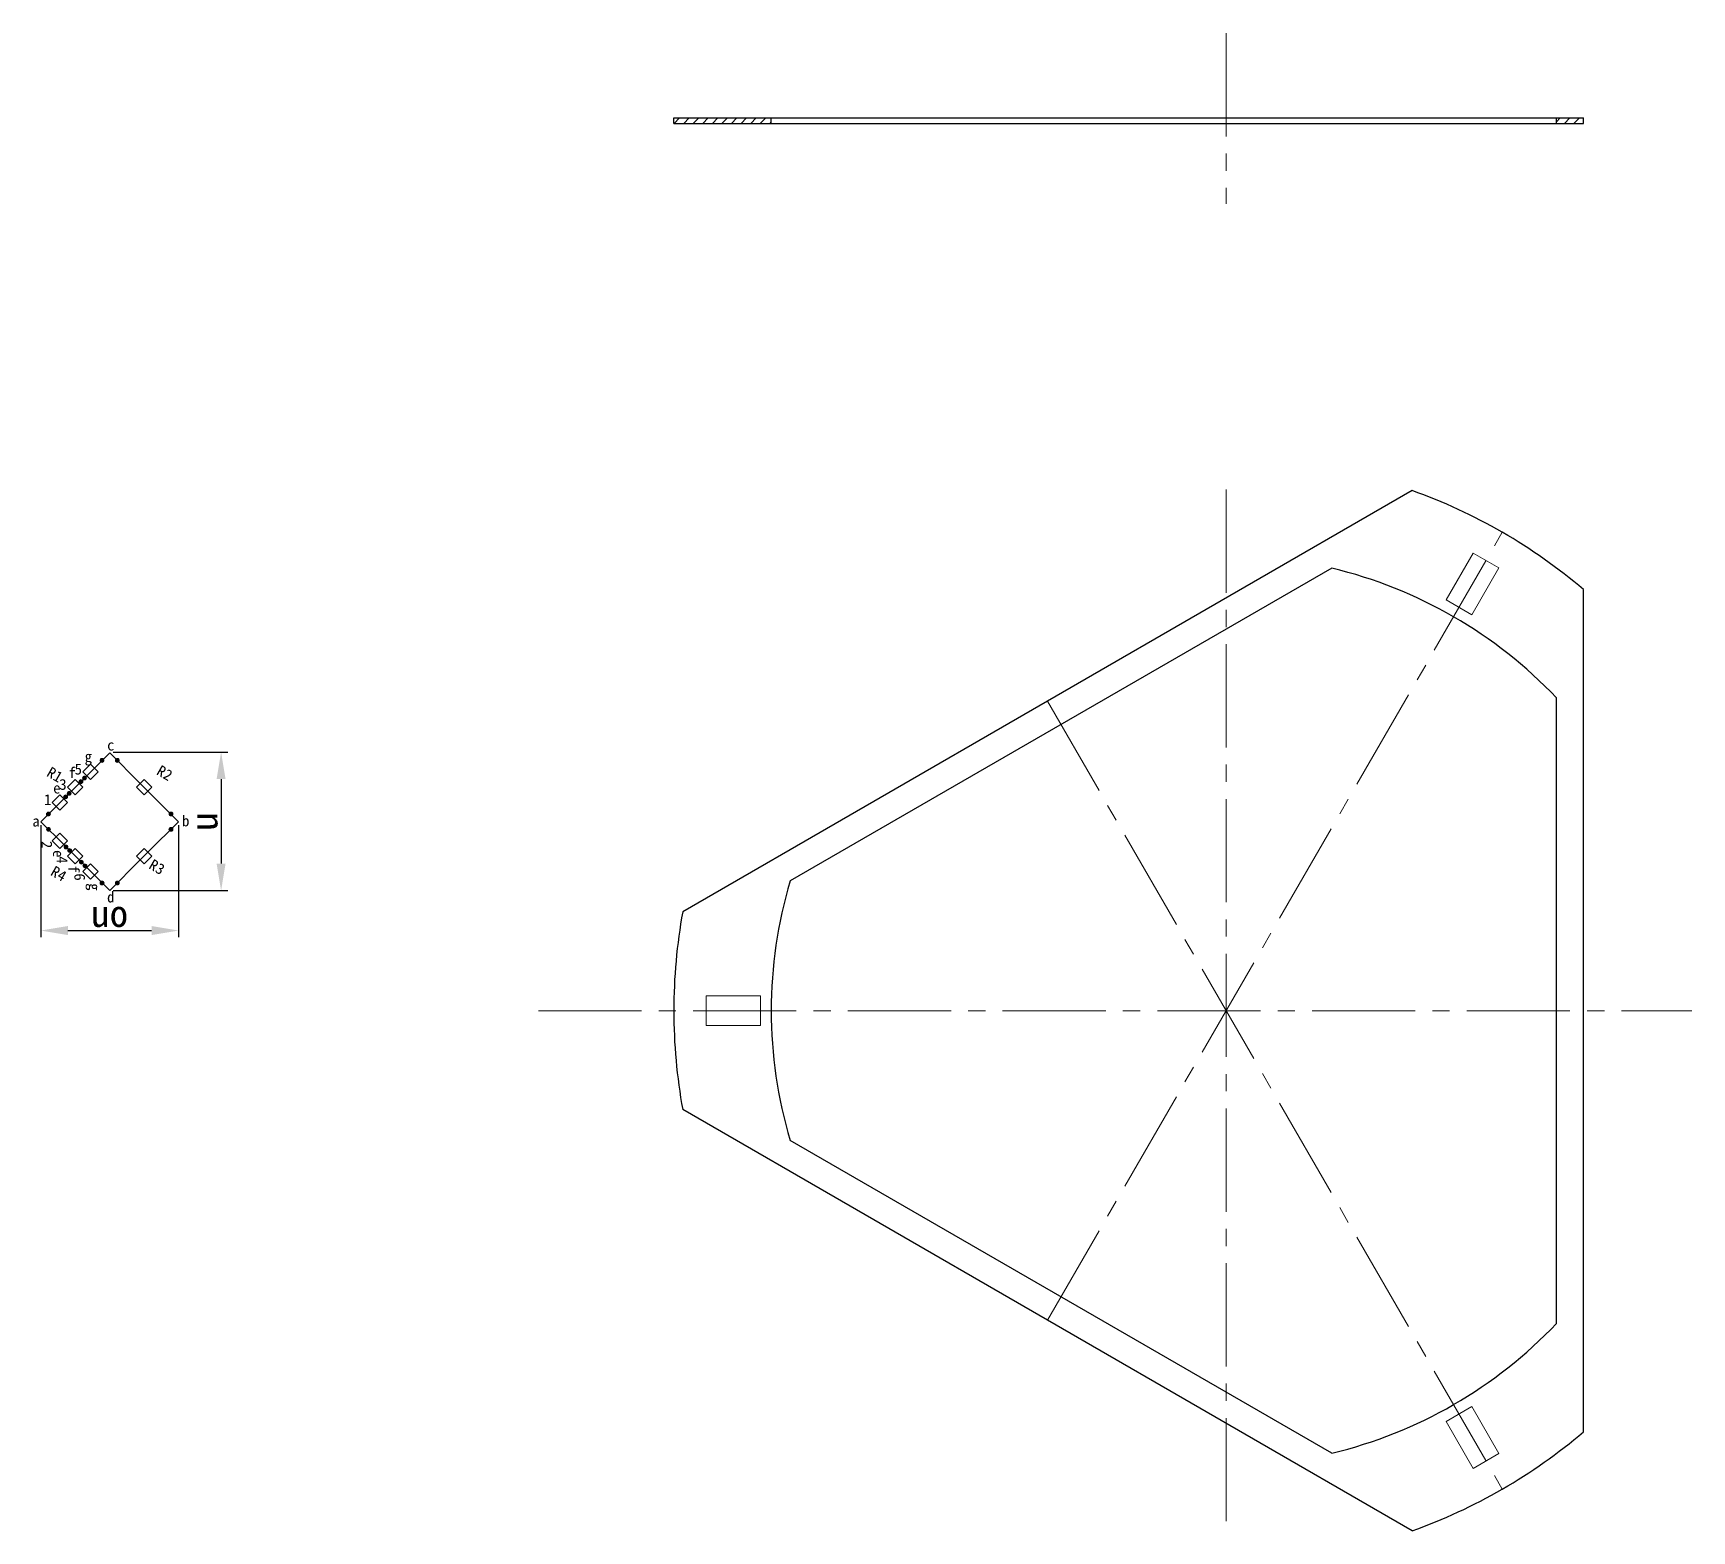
# Model space of a CAD drawing. Header units: inches. Extents: x -20 to 18950, y -1047 to 2551.
# Drawn here: x 13269 to 13575.3, y 239.6 to 516.1 of the extents above; entities that cross this region are included whole.
import ezdxf

# ---------------------------------------------------------------- set-up
doc = ezdxf.new("R2010")
doc.units = ezdxf.units.IN
doc.header["$MEASUREMENT"] = 0
doc.header["$PDSIZE"] = -5
doc.linetypes.add('CENTER2', pattern=[28.574999, 19.049999, -3.175, 3.175, -3.175])
doc.layers.get('0').update_dxf_attribs({"lineweight": 30})
doc.layers.get('Defpoints').update_dxf_attribs({"lineweight": 18})
for name, color, linetype, lineweight in [('10', 7, 'Continuous', 18), ('cen', 1, 'CENTER2', 20), ('dim', 5, 'Continuous', 20)]:
    doc.layers.add(name, color=color, linetype=linetype, lineweight=lineweight)
doc.styles.add('1', font='')
doc.styles.get("Standard").update_dxf_attribs({"font": ''})
doc.styles.get('1').set_extended_font_data('宋体')
doc.styles.get('Standard').set_extended_font_data('宋体')
doc.dimstyles.new('ISO-25', dxfattribs={"dimtxt": 5, "dimasz": 5, "dimexe": 1.25, "dimexo": 0.625, "dimtad": 1, "dimdsep": 46, "dimtxsty": 'Standard', "dimcen": 2.5, "dimdle": 10, "dimadec": 0, "dimazin": 0, "dimtfac": 1, "dimtmove": 0, "dimatfit": 3, "dimfxl": 1, "dimtolj": 1, "dimarcsym": 0})

msp = doc.modelspace()

# ---------------------------------------------------------------- texts
at = {"layer": 'cen', "char_height": 2, "attachment_point": 1, "rotation": 330, "style": '1'}
for s, insert in [('R1', (13272.283, 380.777)), ('R2', (13292.575, 381.079)), ('R4', (13273, 362.483)), ('R3', (13291.152, 363.725))]:
    msp.add_mtext_dynamic_manual_height_columns(s, width=2.55179, gutter_width=1, heights=[0], dxfattribs=dict(at, insert=insert))
at = {"layer": 'dim', "char_height": 2, "attachment_point": 1, "style": '1'}
for s, insert in [('g', (13278.463, 383.56)), ('c', (13282.604, 385.682)), ('f', (13275.484, 380.58)), ('5', (13276.606, 381.249)), ('e', (13272.655, 377.752)), ('3', (13273.777, 378.421)), ('1', (13270.967, 375.611)), ('a', (13268.802, 371.642)), ('b', (13296.449, 371.682)), ('d', (13282.604, 357.623))]:
    msp.add_mtext_dynamic_manual_height_columns(s, width=1.93928, gutter_width=1, heights=[0], dxfattribs=dict(at, insert=insert))
at = {"layer": 'dim', "char_height": 2, "attachment_point": 1, "rotation": 270, "style": '1'}
for s, insert in [('2', (13272.482, 366.987)), ('e', (13274.623, 365.299)), ('4', (13275.292, 364.177)), ('f', (13277.452, 362.47)), ('6', (13278.562, 361.001)), ('g', (13281.284, 359.18))]:
    msp.add_mtext_dynamic_manual_height_columns(s, width=1.93928, gutter_width=1, heights=[0], dxfattribs=dict(at, insert=insert))

# ---------------------------------------------------------------- blocks, each defined once
blk = doc.blocks.new('*D103')
at = {"layer": 'Defpoints', "color": 0, "transparency": 16777216}
for p in [(13270.36, 370.54), (13295.82, 370.54), (13295.82, 350.44)]:
    blk.add_point(p, dxfattribs=at)
at = {"layer": 'dim', "color": 0, "linetype": 'Continuous', "lineweight": -2, "transparency": 16777216}
for p, q in [((13270.36, 369.92), (13270.36, 349.19)), ((13295.82, 369.92), (13295.82, 349.19)), ((13275.36, 350.44), (13290.82, 350.44))]:
    blk.add_line(p, q, dxfattribs=at)
at = {"layer": 'dim', "color": 0, "transparency": 16777216}
for points in [[(13275.36, 351.27), (13275.36, 349.6), (13270.36, 350.44)], [(13290.82, 351.27), (13290.82, 349.6), (13295.82, 350.44)]]:
    blk.add_solid(points, dxfattribs=at)
at = {"layer": 'dim', "color": 0, "transparency": 16777216, "insert": (13283.09, 353.56), "char_height": 5, "attachment_point": 5}
blk.add_mtext('\\A1;uo', dxfattribs=at)
blk = doc.blocks.new('*D104')
at = {"layer": 'Defpoints', "color": 0, "transparency": 16777216}
for p in [(13283.09, 383.4), (13283.09, 357.81), (13303.66, 357.81)]:
    blk.add_point(p, dxfattribs=at)
at = {"layer": 'dim', "color": 0, "linetype": 'Continuous', "lineweight": -2, "transparency": 16777216}
for p, q in [((13283.71, 383.4), (13304.91, 383.4)), ((13303.66, 378.4), (13303.66, 362.81)), ((13283.71, 357.81), (13304.91, 357.81))]:
    blk.add_line(p, q, dxfattribs=at)
at = {"layer": 'dim', "color": 0, "transparency": 16777216}
for points in [[(13302.83, 378.4), (13304.49, 378.4), (13303.66, 383.4)], [(13302.83, 362.81), (13304.49, 362.81), (13303.66, 357.81)]]:
    blk.add_solid(points, dxfattribs=at)
at = {"layer": 'dim', "color": 0, "transparency": 16777216, "insert": (13300.53, 370.61), "char_height": 5, "attachment_point": 5, "rotation": 90}
blk.add_mtext('\\A1;u', dxfattribs=at)

# ---------------------------------------------------------------- dimensions: what is measured, and where the dimension line sits
at = {"layer": 'dim'}
dim = msp.add_aligned_dim(p1=(13283.089, 383.403), p2=(13283.089, 357.814), distance=20.57, text='u', dimstyle='ISO-25', dxfattribs=at)
dim.commit()
dim.dimension.update_dxf_attribs({"geometry": '*D104', "text_midpoint": (13300.534, 370.608)})
dim = msp.add_linear_dim(base=(13295.817, 350.435), p1=(13270.361, 370.542), p2=(13295.817, 370.542), angle=360, text='uo', dimstyle='ISO-25', dxfattribs=at)
dim.commit()
dim.dimension.update_dxf_attribs({"geometry": '*D103', "text_midpoint": (13283.089, 350.435), "dimtype": 161})

# ---------------------------------------------------------------- hatches: boundary and pattern name
at = {"layer": '10'}
h = msp.add_hatch(dxfattribs=at)
h.set_pattern_fill('ANSI31', color=3, scale=10)
h.set_pattern_definition([(45, (0, 20.4006), (-0.88388348, 0.88388348), [])])
h.paths.add_polyline_path([(13550.256, 500.487), (13550.256, 499.487), (13555.256, 499.487), (13555.256, 500.487)])
h.paths.add_polyline_path([(13405.256, 499.487), (13405.256, 500.487), (13387.256, 500.487), (13387.256, 499.487)])
at = {"layer": 'dim'}
h = msp.add_hatch(color=3, dxfattribs=at)
h.dxf.hatch_style = 1
h.paths.add_polyline_path([(13281.979, 381.671, 0.3394543), (13281.922, 382.104), (13281.415, 381.597, 0.4931454)])
h.paths.add_polyline_path([(13281.922, 382.104, 0.4931454), (13281.358, 382.029, 0.3394543), (13281.415, 381.597)])
h = msp.add_hatch(color=3, dxfattribs=at)
h.dxf.hatch_style = 1
h.paths.add_polyline_path([(13284.688, 382.161, 0.3394543), (13284.255, 382.104), (13284.762, 381.597, 0.4931454)])
h.paths.add_polyline_path([(13284.255, 382.104, 0.4931454), (13284.329, 381.54, 0.3394543), (13284.762, 381.597)])
h = msp.add_hatch(color=3, dxfattribs=at)
h.dxf.hatch_style = 1
h.paths.add_polyline_path([(13278.08, 377.772, 0.3394543), (13278.024, 378.205), (13277.517, 377.698, 0.4931454)])
h.paths.add_polyline_path([(13278.024, 378.205, 0.4931454), (13277.46, 378.131, 0.3394543), (13277.517, 377.698)])
h = msp.add_hatch(color=3, dxfattribs=at)
h.dxf.hatch_style = 1
h.paths.add_polyline_path([(13278.744, 378.436, 0.3394543), (13278.687, 378.869), (13278.18, 378.362, 0.4931454)])
h.paths.add_polyline_path([(13278.687, 378.869, 0.4931454), (13278.123, 378.795, 0.3394543), (13278.18, 378.362)])
h = msp.add_hatch(color=3, dxfattribs=at)
h.dxf.hatch_style = 1
h.paths.add_polyline_path([(13275.252, 374.944, 0.3394543), (13275.195, 375.377), (13274.688, 374.87, 0.4931454)])
h.paths.add_polyline_path([(13275.195, 375.377, 0.4931454), (13274.631, 375.302, 0.3394543), (13274.688, 374.87)])
h = msp.add_hatch(color=3, dxfattribs=at)
h.dxf.hatch_style = 1
h.paths.add_polyline_path([(13275.916, 375.608, 0.3394543), (13275.859, 376.04), (13275.352, 375.533, 0.4931454)])
h.paths.add_polyline_path([(13275.859, 376.04, 0.4931454), (13275.295, 375.966, 0.3394543), (13275.352, 375.533)])
h = msp.add_hatch(color=3, dxfattribs=at)
h.dxf.hatch_style = 1
h.paths.add_polyline_path([(13272.08, 371.771, 0.3394543), (13272.023, 372.204), (13271.516, 371.697, 0.4931454)])
h.paths.add_polyline_path([(13272.023, 372.204, 0.4931454), (13271.459, 372.13, 0.3394543), (13271.516, 371.697)])
h = msp.add_hatch(color=3, dxfattribs=at)
h.dxf.hatch_style = 1
h.paths.add_polyline_path([(13294.587, 372.261, 0.3394543), (13294.155, 372.204), (13294.661, 371.697, 0.4931454)])
h.paths.add_polyline_path([(13294.155, 372.204, 0.4931454), (13294.229, 371.64, 0.3394543), (13294.661, 371.697)])
h = msp.add_hatch(color=3, dxfattribs=at)
h.dxf.hatch_style = 1
h.paths.add_polyline_path([(13271.96, 369.433, 0.3394543), (13271.527, 369.376), (13272.034, 368.869, 0.4931454)])
h.paths.add_polyline_path([(13271.527, 369.376, 0.4931454), (13271.601, 368.812, 0.3394543), (13272.034, 368.869)])
h = msp.add_hatch(color=3, dxfattribs=at)
h.dxf.hatch_style = 1
h.paths.add_polyline_path([(13294.707, 368.943, 0.3394543), (13294.65, 369.376), (13294.143, 368.869, 0.4931454)])
h.paths.add_polyline_path([(13294.65, 369.376, 0.4931454), (13294.086, 369.301, 0.3394543), (13294.143, 368.869)])
h = msp.add_hatch(color=3, dxfattribs=at)
h.dxf.hatch_style = 1
h.paths.add_polyline_path([(13275.195, 366.198, 0.3394543), (13274.762, 366.141), (13275.269, 365.634, 0.4931454)])
h.paths.add_polyline_path([(13274.762, 366.141, 0.4931454), (13274.836, 365.577, 0.3394543), (13275.269, 365.634)])
h = msp.add_hatch(color=3, dxfattribs=at)
h.dxf.hatch_style = 1
h.paths.add_polyline_path([(13275.858, 365.534, 0.3394543), (13275.426, 365.477), (13275.933, 364.97, 0.4931454)])
h.paths.add_polyline_path([(13275.426, 365.477, 0.4931454), (13275.5, 364.913, 0.3394543), (13275.933, 364.97)])
h = msp.add_hatch(color=3, dxfattribs=at)
h.dxf.hatch_style = 1
h.paths.add_polyline_path([(13278.023, 363.369, 0.3394543), (13277.59, 363.312), (13278.097, 362.806, 0.4931454)])
h.paths.add_polyline_path([(13277.59, 363.312, 0.4931454), (13277.665, 362.749, 0.3394543), (13278.097, 362.806)])
h = msp.add_hatch(color=3, dxfattribs=at)
h.dxf.hatch_style = 1
h.paths.add_polyline_path([(13278.687, 362.706, 0.3394543), (13278.254, 362.649), (13278.761, 362.142, 0.4931454)])
h.paths.add_polyline_path([(13278.254, 362.649, 0.4931454), (13278.328, 362.085, 0.3394543), (13278.761, 362.142)])
h = msp.add_hatch(color=3, dxfattribs=at)
h.dxf.hatch_style = 1
h.paths.add_polyline_path([(13281.859, 359.533, 0.3394543), (13281.427, 359.476), (13281.934, 358.969, 0.4931454)])
h.paths.add_polyline_path([(13281.427, 359.476, 0.4931454), (13281.501, 358.912, 0.3394543), (13281.934, 358.969)])
h = msp.add_hatch(color=3, dxfattribs=at)
h.dxf.hatch_style = 1
h.paths.add_polyline_path([(13284.808, 359.043, 0.3394543), (13284.751, 359.476), (13284.244, 358.969, 0.4931454)])
h.paths.add_polyline_path([(13284.751, 359.476, 0.4931454), (13284.187, 359.402, 0.3394543), (13284.244, 358.969)])

# ---------------------------------------------------------------- linework, layer by layer
for p, q in [((13387.256, 499.487), (13387.256, 500.487)), ((13387.256, 500.487), (13555.256, 500.487)), ((13387.256, 499.487), (13555.256, 499.487)), ((13405.256, 499.487), (13405.256, 500.487)), ((13550.256, 499.487), (13550.256, 500.487)), ((13555.256, 499.487), (13555.256, 500.487)), ((13523.606, 431.681), (13388.906, 353.912)), ((13508.769, 417.341), (13408.744, 359.591)), ((13555.256, 257.87), (13555.256, 413.408)), ((13550.256, 277.889), (13550.256, 393.388)), ((13523.606, 239.597), (13388.906, 317.365)), ((13508.769, 253.936), (13408.744, 311.686))]:
    msp.add_line(p, q)
for radius, start, end in [(102, 60, 70.32022), (102, 49.67978, 60), (84, 43.43203, 76.56797), (84, 163.43203, 196.56797), (102, 169.67978, 180), (102, 180, 190.32022), (84, 283.43203, 316.56797), (102, 300, 310.32022), (102, 289.67978, 300)]:
    msp.add_arc((13489.256, 335.639), radius, start, end)
at = {"layer": 'cen'}
for p, q in [((13489.256, 516.14), (13489.256, 484.637)), ((13489.256, 431.875), (13489.256, 241.348)), ((13456.256, 278.481), (13540.256, 423.973)), ((13456.256, 392.796), (13540.256, 247.304)), ((13362.256, 335.639), (13575.256, 335.639))]:
    msp.add_line(p, q, dxfattribs=at)
at = {"layer": 'dim'}
for p, q in [((13534.874, 420.152), (13529.874, 411.492)), ((13539.638, 417.402), (13534.874, 420.152)), ((13539.638, 417.402), (13534.638, 408.742)), ((13534.638, 408.742), (13529.874, 411.492)), ((13280.26, 380.442), (13283.089, 383.27)), ((13288.745, 377.613), (13283.089, 383.27)), ((13278.139, 379.734), (13279.553, 381.149)), ((13278.846, 379.027), (13280.26, 380.442)), ((13280.967, 379.734), (13279.553, 381.149)), ((13275.31, 376.906), (13276.725, 378.32)), ((13276.725, 375.492), (13275.31, 376.906)), ((13276.018, 376.199), (13277.432, 377.613)), ((13278.139, 376.906), (13276.725, 378.32)), ((13276.725, 375.492), (13278.139, 376.906)), ((13277.432, 377.613), (13278.846, 379.027)), ((13279.553, 378.32), (13278.139, 379.734)), ((13279.553, 378.32), (13280.967, 379.734)), ((13288.038, 376.906), (13289.453, 378.32)), ((13289.453, 375.492), (13288.038, 376.906)), ((13290.16, 376.199), (13288.745, 377.613)), ((13290.867, 376.906), (13289.453, 378.32)), ((13289.453, 375.492), (13290.867, 376.906)), ((13270.361, 370.542), (13274.603, 374.785)), ((13272.482, 374.078), (13273.896, 375.492)), ((13273.896, 372.663), (13272.482, 374.078)), ((13275.31, 374.078), (13273.896, 375.492)), ((13273.896, 372.663), (13275.31, 374.078)), ((13274.603, 374.785), (13276.018, 376.199)), ((13295.817, 370.542), (13290.16, 376.199)), ((13270.361, 370.542), (13274.603, 366.299)), ((13273.896, 368.421), (13272.482, 367.007)), ((13273.896, 368.421), (13275.31, 367.007)), ((13295.817, 370.542), (13290.16, 364.885)), ((13272.482, 367.007), (13273.896, 365.592)), ((13275.31, 367.007), (13273.896, 365.592)), ((13274.603, 366.299), (13276.018, 364.885)), ((13276.725, 365.592), (13275.31, 364.178)), ((13276.018, 364.885), (13277.432, 363.471)), ((13276.725, 365.592), (13278.139, 364.178)), ((13289.453, 365.592), (13288.038, 364.178)), ((13290.16, 364.885), (13288.745, 363.471)), ((13289.453, 365.592), (13290.867, 364.178)), ((13275.31, 364.178), (13276.725, 362.764)), ((13278.139, 364.178), (13276.725, 362.764)), ((13277.432, 363.471), (13278.846, 362.057)), ((13279.553, 362.764), (13278.139, 361.35)), ((13278.846, 362.057), (13280.26, 360.643)), ((13279.553, 362.764), (13280.967, 361.35)), ((13288.745, 363.471), (13283.089, 357.814)), ((13288.038, 364.178), (13289.453, 362.764)), ((13290.867, 364.178), (13289.453, 362.764)), ((13278.139, 361.35), (13279.553, 359.936)), ((13280.967, 361.35), (13279.553, 359.936)), ((13280.26, 360.643), (13283.089, 357.814)), ((13393.256, 338.389), (13403.256, 338.389)), ((13393.256, 332.889), (13393.256, 338.389)), ((13403.256, 332.889), (13403.256, 338.389)), ((13393.256, 332.889), (13403.256, 332.889)), ((13534.638, 262.535), (13529.874, 259.785)), ((13539.638, 253.875), (13534.638, 262.535)), ((13534.874, 251.125), (13529.874, 259.785)), ((13539.638, 253.875), (13534.874, 251.125))]:
    msp.add_line(p, q, dxfattribs=at)
for centre in [(13281.669, 381.85), (13284.508, 381.85), (13277.77, 377.951), (13278.434, 378.615), (13274.942, 375.123), (13275.605, 375.787), (13271.769, 371.951), (13294.408, 371.951), (13271.781, 369.122), (13294.397, 369.122), (13275.015, 365.887), (13275.679, 365.224), (13277.844, 363.059), (13278.508, 362.395), (13281.68, 359.223), (13284.497, 359.223)]:
    msp.add_circle(centre, 0.358, dxfattribs=at)

msp.set_redraw_order([(e.dxf.handle, doc.entitydb.next_handle()) for e in msp.query("TEXT MTEXT ATTDEF DIMENSION ARC_DIMENSION")])  # texts and dimensions are drawn at this point

doc.saveas('drawing.dxf')
